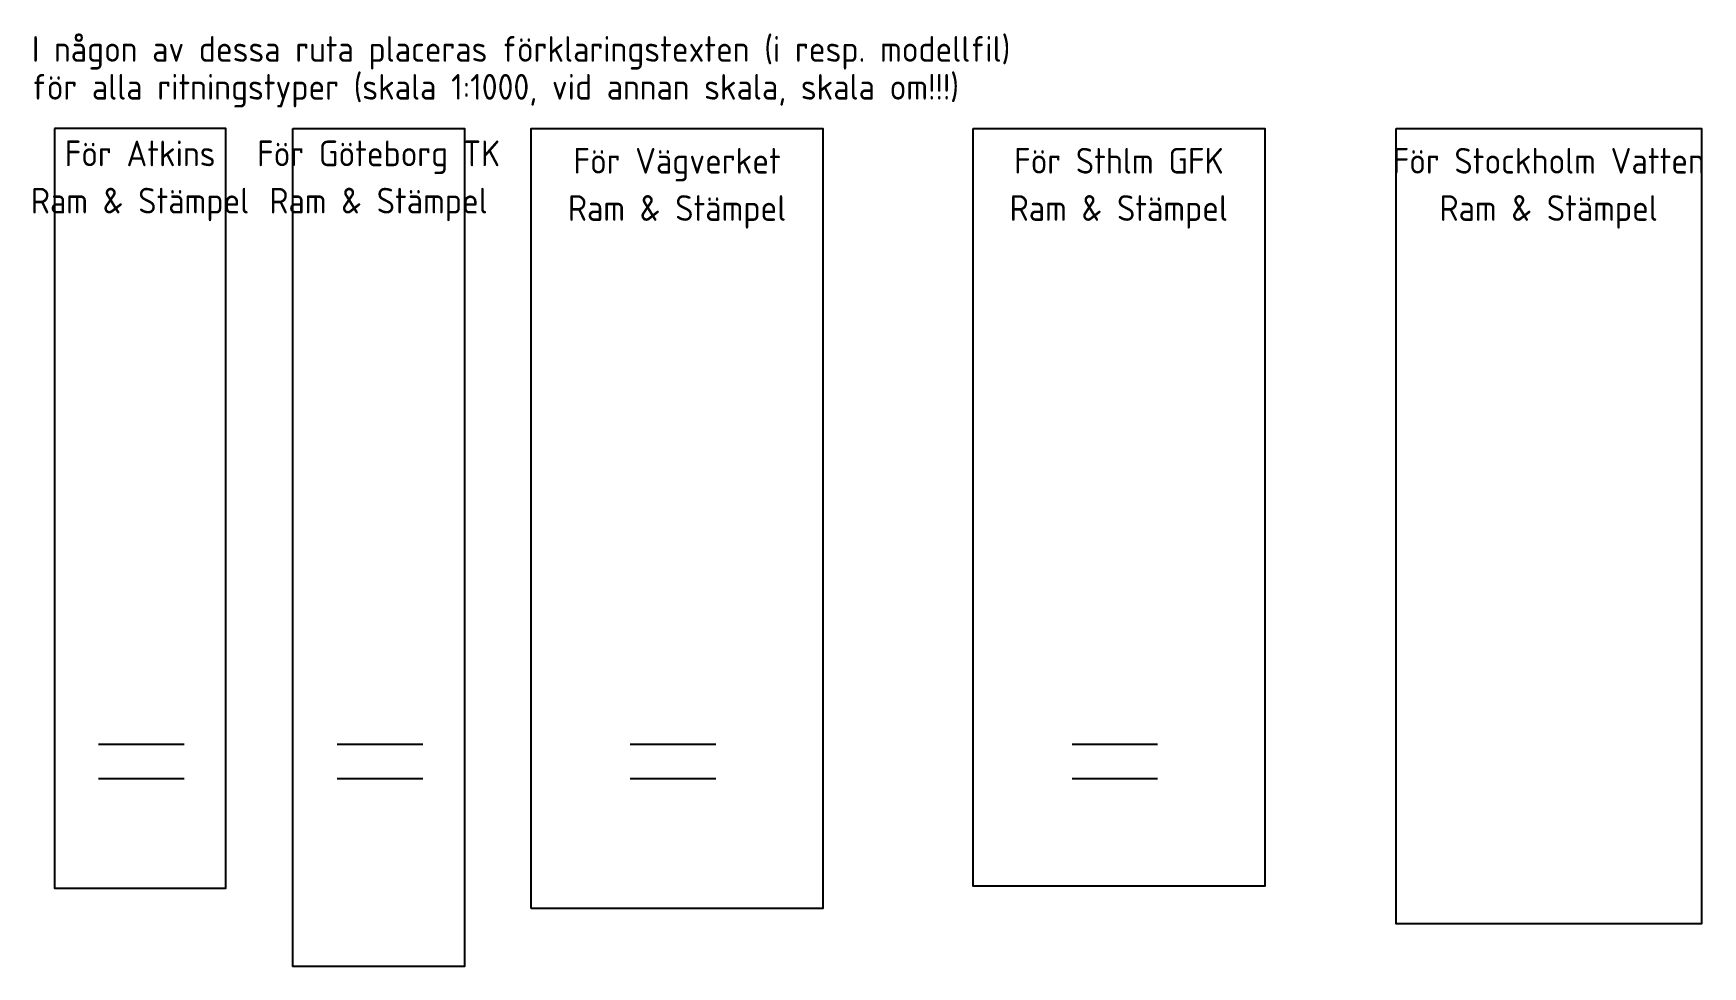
# Model space of a CAD drawing. Header units: metres. Extents: x 117469 to 120646, y 6145375 to 6148679.
# Drawn here: x 117469 to 118442, y 6145381 to 6145925 of the extents above; entities that cross this region are included whole.
import ezdxf
from ezdxf.enums import TextEntityAlignment as Align

# ---------------------------------------------------------------- set-up
doc = ezdxf.new("R2010")
doc.units = ezdxf.units.M
doc.layers.get('DEFPOINTS').update_dxf_attribs({"color": 5, "linetype": 'CONTINUOUS'})
doc.styles.add('ISO', font='iso.shx')

msp = doc.modelspace()

# ---------------------------------------------------------------- texts
at = {"layer": 'DEFPOINTS', "style": 'ISO'}
for s, p in [('I någon av dessa ruta placeras förklaringstexten (i resp. modellfil)', (117467.927, 6145908.405)), ('för alla ritningstyper (skala 1:1000, vid annan skala, skala om!!!)', (117467.927, 6145886.293))]:
    msp.add_text(s, height=15, dxfattribs=at).set_placement(p)
for s, p in [('För Atkins', (117531.038, 6145847.462)), ('För Göteborg TK', (117670.077, 6145847.462)), ('För Vägverket', (117844.116, 6145843.16)), ('För Sthlm GFK', (118101.654, 6145843.16)), ('För Stockholm Vatten', (118352.24, 6145843.16)), ('Ram & Stämpel', (117531.038, 6145819.914)), ('Ram & Stämpel', (117670.077, 6145819.914)), ('Ram & Stämpel', (117844.116, 6145815.613)), ('Ram & Stämpel', (118101.654, 6145815.613)), ('Ram & Stämpel', (118352.24, 6145815.613))]:
    msp.add_text(s, height=15, dxfattribs=at).set_placement(p, align=Align.CENTER)

# ---------------------------------------------------------------- linework, layer by layer
at = {"layer": 'DEFPOINTS', "flags": 128}
for points in [[(117481.038, 6145869.568), (117481.038, 6145426.367), (117581.038, 6145426.367), (117581.038, 6145869.568)], [(117759.116, 6145414.568), (117759.116, 6145869.568), (117929.116, 6145869.568), (117929.116, 6145414.568)], [(118016.654, 6145869.568), (118186.654, 6145869.568), (118186.654, 6145427.573), (118016.654, 6145427.573)]]:
    msp.add_lwpolyline(points, close=True, dxfattribs=at)
for points in [[(117620.077, 6145869.568), (117720.077, 6145869.568), (117720.077, 6145380.568), (117620.077, 6145380.568), (117620.077, 6145869.568)], [(117506.88, 6145510.331), (117556.761, 6145510.331)], [(117645.919, 6145510.331), (117695.8, 6145510.331)], [(117816.806, 6145510.331), (117866.686, 6145510.331)], [(118074.344, 6145510.331), (118124.224, 6145510.331)], [(117506.88, 6145490.331), (117556.761, 6145490.331)], [(117645.919, 6145490.331), (117695.8, 6145490.331)], [(117816.806, 6145490.331), (117866.686, 6145490.331)], [(118074.344, 6145490.331), (118124.224, 6145490.331)]]:
    msp.add_lwpolyline(points, dxfattribs=at)
at = {"layer": 'DEFPOINTS'}
msp.add_lwpolyline([(118263.24, 6145869.568), (118441.24, 6145869.568), (118441.24, 6145405.568), (118263.24, 6145405.568)], close=True, dxfattribs=at)

msp.set_redraw_order([(e.dxf.handle, doc.entitydb.next_handle()) for e in msp.query("TEXT MTEXT ATTDEF DIMENSION ARC_DIMENSION")])  # texts and dimensions are drawn at this point

doc.saveas('drawing.dxf')
